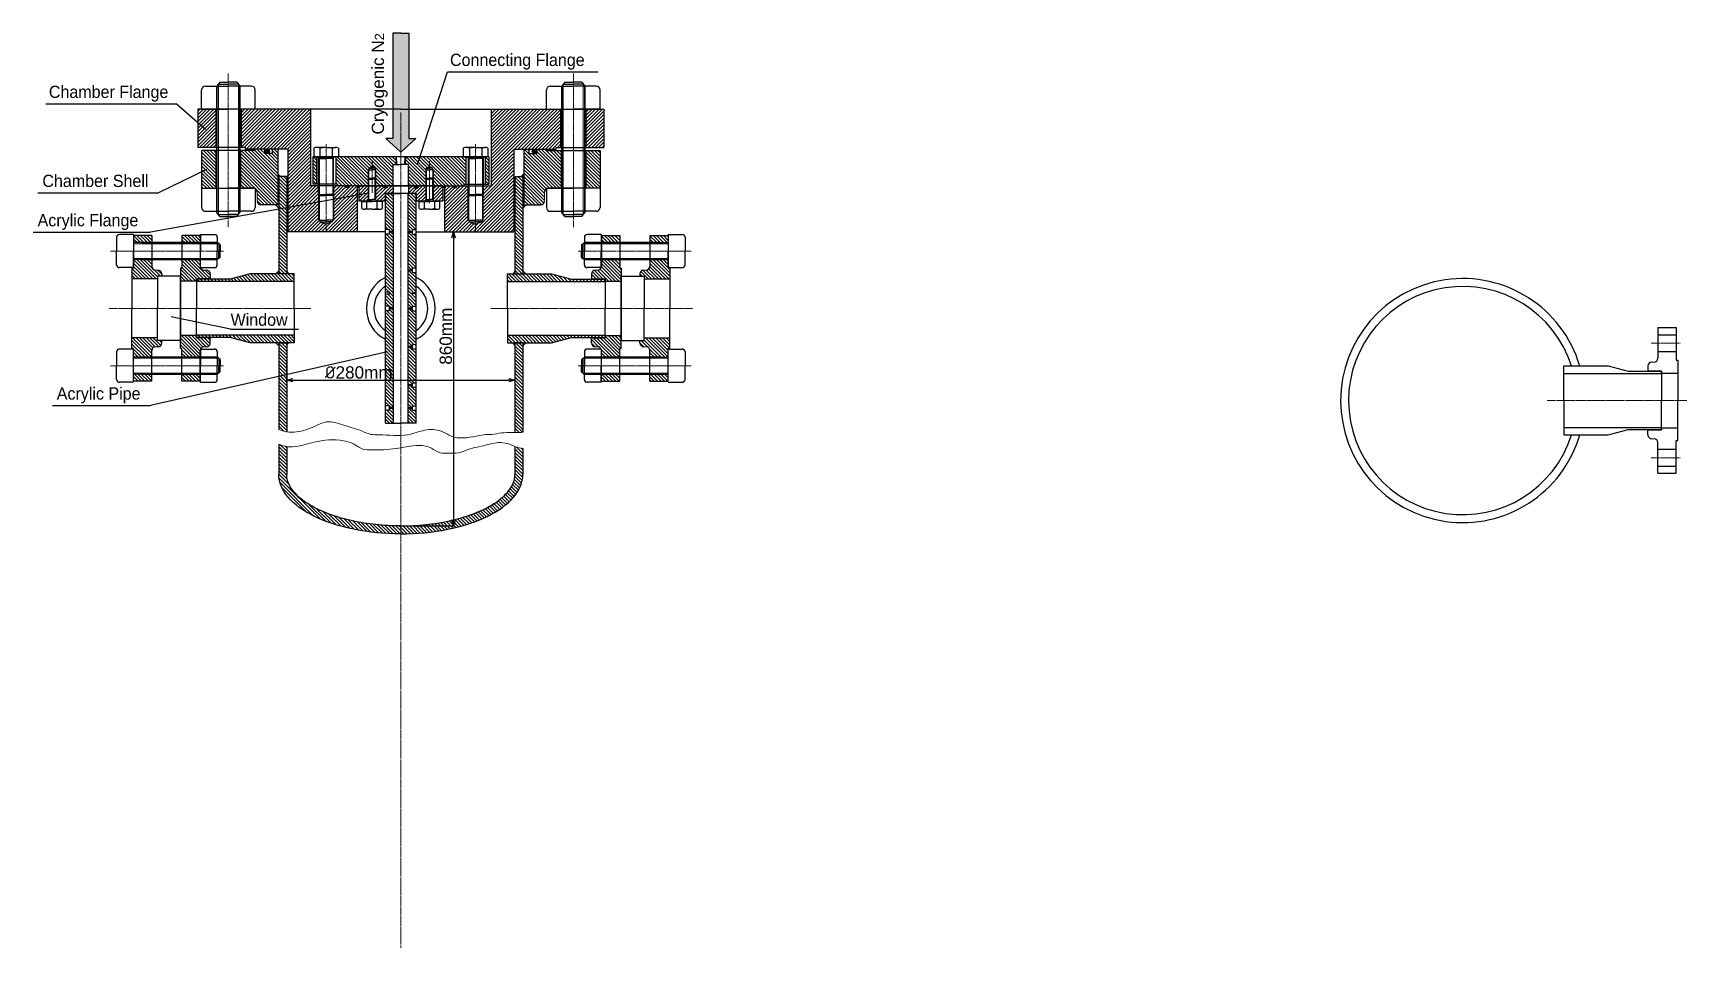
# Model space of a CAD drawing. Header units: millimetres. Extents: x -112 to 2046, y -145 to 1049.
import ezdxf

# ---------------------------------------------------------------- set-up
doc = ezdxf.new("R2010")
doc.units = ezdxf.units.MM
doc.linetypes.add('JIS_08_11', pattern=[12.8, 11, -0.6, 0.6, -0.6])
for name, color, linetype, lineweight in [('ACR Hatch', 7, 'Continuous', 13), ('ACR_BODY OUTER', 7, 'Continuous', 30), ('ACR_CENTER', 7, 'JIS_08_11', 13), ('CHAN BODY inner', 7, 'Continuous', 13), ('CHAN BODY OUTER', 7, 'Continuous', 30), ('CHAN Center', 7, 'JIS_08_11', 13), ('JPI300-300 BODY OUTER', 7, 'Continuous', 30), ('JPI300-300 Center', 7, 'JIS_08_11', 13), ('JPI300-65 BODY OUTER', 7, 'Continuous', 30), ('JPI300-65 Center', 7, 'JIS_08_11', 13), ('M30 Body_Inner', 7, 'Continuous', 13), ('M30 Body_Outer', 7, 'Continuous', 30), ('M30_Body_Inner', 7, 'Continuous', 13), ('M30_Body_Outer', 7, 'Continuous', 30), ('MainC BODY inner', 7, 'Continuous', 13), ('MainC BODY OUTER', 7, 'Continuous', 30), ('MainC Center', 7, 'JIS_08_11', 13), ('MainC Dim', 7, 'Continuous', 30), ('MainC Hatch', 7, 'Continuous', 13), ('micel', 7, 'Continuous', 30), ('SUS_BODY inner', 7, 'Continuous', 13), ('SUS_BODY OUTER', 7, 'Continuous', 30), ('SUS_CENTER', 7, 'JIS_08_11', 13), ('UPFlange BODY inner', 7, 'Continuous', 13), ('UPFlange BODY OUTER', 7, 'Continuous', 30), ('UPFlange Center', 7, 'JIS_08_11', 13)]:
    doc.layers.add(name, color=color, linetype=linetype, lineweight=lineweight)
doc.styles.add('JIS Mechanical', font='arial.ttf', dxfattribs={"height": 8})
doc.styles.get("Standard").update_dxf_attribs({"font": 'arial.ttf'})
doc.dimstyles.new('JIS Mechanical', dxfattribs={"dimscale": 2, "dimtxt": 8, "dimasz": 4, "dimexe": 0.18, "dimexo": 0, "dimgap": 1, "dimtad": 1, "dimdec": 4, "dimdsep": 46, "dimtxsty": 'Standard', "dimblk": 'OPEN30', "dimcen": 0.09, "dimadec": 0, "dimazin": 2, "dimtfac": 1, "dimtdec": 4, "dimtmove": 0, "dimatfit": 3, "dimfxl": 1, "dimtolj": 1, "dimtzin": 0, "dimarcsym": 0})

msp = doc.modelspace()

# ---------------------------------------------------------------- texts
at = {"layer": 'MainC Dim', "insert": (329.83011, 916.67062), "char_height": 16, "attachment_point": 1, "rotation": 90, "style": 'JIS Mechanical'}
msp.add_mtext_dynamic_manual_height_columns('Cryogenic N{\\H0.75x;2}', width=135.3786498, gutter_width=40, heights=[0], dxfattribs=at)
at = {"layer": 'micel', "char_height": 16, "attachment_point": 1, "style": 'JIS Mechanical'}
for s, insert in [('{\\fGulim|b0|i0|c129|p50;Connecting Flange}', (431.93267, 1022.14684)), ('{\\fGulim|b0|i0|c129|p50;Chamber Flange}', (-91.44646, 980.40101)), ('{\\fGulim|b0|i0|c129|p50;Chamber Shell}', (-99.93227, 864.18865)), ('{\\fGulim|b0|i0|c129|p50;Acrylic Flange}', (-106.16551, 812.84136)), ('{\\fGulim|b0|i0|c129|p50;Window}', (145.66333, 682.98643)), ('{\\fGulim|b0|i0|c129|p50;Acrylic Pipe}', (-81.17765, 586.66353))]:
    msp.add_mtext_dynamic_manual_height_columns(s, width=225.390857, gutter_width=40, heights=[29.18369], dxfattribs=dict(at, insert=insert))

# ---------------------------------------------------------------- blocks, each defined once
blk = doc.blocks.new('_Open30')
at = {"color": 0, "linetype": 'ByBlock', "lineweight": -2}
for p, q in [((-1, 0.27), (0, 0)), ((0, 0), (-1, -0.27)), ((0, 0), (-1, 0))]:
    blk.add_line(p, q, dxfattribs=at)
blk = doc.blocks.new('*D132')
at = {"layer": 'Defpoints', "color": 0, "transparency": 16777216}
for p in [(424.8, 789.8), (367.8, 405.8), (436.7, 405.8)]:
    blk.add_point(p, dxfattribs=at)
at = {"layer": 'MainC Dim', "color": 0, "lineweight": -2, "transparency": 16777216}
for p, q in [((424.8, 789.8), (437.1, 789.8)), ((436.7, 781.8), (436.7, 413.8)), ((367.8, 405.8), (437.1, 405.8))]:
    blk.add_line(p, q, dxfattribs=at)
at = {"layer": 'MainC Dim', "color": 0, "lineweight": -2, "transparency": 16777216, "xscale": 8, "yscale": 8, "zscale": 8}
for p, rotation in [((436.7, 789.8), 90), ((436.7, 405.8), 270)]:
    blk.add_blockref('_Open30', p, dxfattribs=dict(at, rotation=rotation))
at = {"layer": 'MainC Dim', "color": 0, "transparency": 16777216, "insert": (426.5, 653.4), "char_height": 16, "attachment_point": 5, "rotation": 90}
blk.add_mtext('\\A1;860mm', dxfattribs=at)
blk = doc.blocks.new('*D143')
at = {"layer": 'Defpoints', "color": 0, "transparency": 16777216}
for p in [(218.8, 622.3), (516.7, 622.3), (516.7, 595.9)]:
    blk.add_point(p, dxfattribs=at)
at = {"layer": 'MainC Dim', "color": 0, "lineweight": -2, "transparency": 16777216}
for p, q in [((218.8, 622.3), (218.8, 595.6)), ((516.7, 622.3), (516.7, 595.6)), ((226.8, 595.9), (508.7, 595.9))]:
    blk.add_line(p, q, dxfattribs=at)
at = {"layer": 'MainC Dim', "color": 0, "lineweight": -2, "transparency": 16777216, "xscale": 8, "yscale": 8, "zscale": 8, "rotation": 180}
blk.add_blockref('_Open30', (218.8, 595.9), dxfattribs=at)
at = {"layer": 'MainC Dim', "color": 0, "lineweight": -2, "transparency": 16777216, "xscale": 8, "yscale": 8, "zscale": 8}
blk.add_blockref('_Open30', (516.7, 595.9), dxfattribs=at)
at = {"layer": 'MainC Dim', "color": 0, "transparency": 16777216, "insert": (312.9, 606.1), "char_height": 16, "attachment_point": 5}
blk.add_mtext('\\A1;{\\fISOCPEUR|b0|i0|c0|p34;%%C}280mm', dxfattribs=at)

# ---------------------------------------------------------------- dimensions: what is measured, and where the dimension line sits
at = {"layer": 'MainC Dim'}
dim = msp.add_linear_dim(base=(436.69516, 405.80297), p1=(424.79242, 789.76842), p2=(367.79242, 405.80297), angle=90, text='860mm', dimstyle='JIS Mechanical', dxfattribs=at)
dim.commit()
dim.dimension.update_dxf_attribs({"geometry": '*D132', "text_midpoint": (436.69516, 653.41333), "dimtype": 160})
dim = msp.add_linear_dim(base=(516.74242, 595.9477), p1=(218.84242, 622.27037), p2=(516.74242, 622.27037), text='{\\fISOCPEUR|b0|i0|c0|p34;%%C}280mm', dimstyle='JIS Mechanical', dxfattribs=at)
dim.commit()
dim.dimension.update_dxf_attribs({"geometry": '*D143', "text_midpoint": (312.9139, 595.9477), "dimtype": 160})

# ---------------------------------------------------------------- hatches: boundary and pattern name
at = {"layer": 'ACR Hatch'}
h = msp.add_hatch(dxfattribs=at)
h.set_pattern_fill('ANSI31', color=256, angle=90)
h.set_pattern_definition([(135, (117.9627, 482.9394), (-2.245064, -2.245064), [])])
h.paths.add_polyline_path([(377.29242, 539.76842), (387.79242, 539.76842), (387.79242, 556.76842), (382.79242, 556.76842), (382.79242, 559.26842), (377.29242, 559.26842)])
h.paths.add_polyline_path([(377.29242, 560.26842), (382.79242, 560.26842), (382.79242, 562.76842), (387.79242, 562.76842), (387.79242, 586.76842), (382.79242, 586.76842), (382.79242, 589.26842), (377.29242, 589.26842)])
h.paths.add_polyline_path([(387.79242, 636.76842), (382.79242, 636.76842), (382.79242, 639.26842), (377.29242, 639.26842), (377.29242, 590.26842), (382.79242, 590.26842), (382.79242, 592.76842), (387.79242, 592.76842)])
h.paths.add_polyline_path([(377.29242, 640.26842), (382.79242, 640.26842), (382.79242, 642.76842), (387.79242, 642.76842), (387.79242, 686.76842), (382.79242, 686.76842), (382.79242, 689.26842), (377.29242, 689.26842)])
h.paths.add_polyline_path([(377.29242, 690.26842), (382.79242, 690.26842), (382.79242, 692.76842), (387.79242, 692.76842), (387.79242, 709.26842), (382.79242, 709.26842), (382.79242, 710.26842), (387.79242, 710.26842), (387.79242, 736.76842), (382.79242, 736.76842), (382.79242, 739.26842), (377.29242, 739.26842)])
h.paths.add_polyline_path([(377.29242, 740.26842), (382.79242, 740.26842), (382.79242, 742.76842), (387.79242, 742.76842), (387.79242, 786.76842), (382.79242, 786.76842), (382.79242, 789.26842), (377.29242, 789.26842)])
h.paths.add_polyline_path([(387.79242, 839.76842), (377.29242, 839.76842), (377.29242, 790.26842), (382.79242, 790.26842), (382.79242, 792.76842), (387.79242, 792.76842)])
h.paths.add_polyline_path([(347.79242, 792.76842), (352.79242, 792.76842), (352.79242, 790.26842), (358.29242, 790.26842), (358.29242, 839.76842), (347.79242, 839.76842)])
h.paths.add_polyline_path([(347.79242, 711.26842), (352.79242, 711.26842), (352.79242, 710.96842), (353.48524, 709.76842), (352.79242, 708.56842), (352.79242, 708.26842), (347.79242, 708.26842), (347.79242, 692.76842), (352.79242, 692.76842), (352.79242, 690.26842), (358.29242, 690.26842), (358.29242, 789.26842), (352.79242, 789.26842), (352.79242, 786.76842), (347.79242, 786.76842)])
h.paths.add_polyline_path([(347.79242, 562.76842), (352.79242, 562.76842), (352.79242, 560.26842), (358.29242, 560.26842), (358.29242, 689.26842), (352.79242, 689.26842), (352.79242, 686.76842), (347.79242, 686.76842)])
h.paths.add_polyline_path([(347.79242, 539.76842), (358.29242, 539.76842), (358.29242, 559.26842), (352.79242, 559.26842), (352.79242, 556.76842), (347.79242, 556.76842)])
at = {"layer": 'MainC BODY OUTER'}
h = msp.add_hatch(dxfattribs=at)
h.set_pattern_fill('ANSI31', color=256, angle=90)
h.paths.add_polyline_path([(516.74242, 737.97498), (514.33644, 734.76842), (516.74242, 734.76842)])
h.paths.add_polyline_path([(527.04242, 738.63527), (527.04242, 734.76842), (530.80829, 734.76842)])
h.paths.add_polyline_path([(531.20564, 824.76842), (527.04242, 824.76842), (527.04242, 820.54555)])
at = {"layer": 'MainC Hatch'}
h = msp.add_hatch(color=256, dxfattribs=at)
h.dxf.hatch_style = 1
h.set_gradient(color1=(0, 0, 255), one_color=1, tint=1, name='INVCURVED')
h.paths.add_polyline_path([(378.27001, 1006.34907), (367.79242, 1006.34907), (357.31484, 1006.34907), (357.31484, 911.58863), (348.30034, 911.58863), (367.79242, 893.56851), (387.28451, 911.58863), (378.27001, 911.58863)])
h.paths.add_polyline_path([(378.27001, 1049.11053), (367.79242, 1049.11053), (357.31484, 1049.11053), (357.31484, 1006.34907), (367.79242, 1006.34907), (378.27001, 1006.34907)])
h = msp.add_hatch(dxfattribs=at)
h.set_pattern_fill('ANSI31', color=256)
h.paths.add_polyline_path([(249.79242, 949.76842), (159.29242, 949.76842), (159.29242, 899.76842), (165.29242, 899.76842), (165.29242, 897.76842), (220.29242, 897.76842), (220.29242, 821.27916), (260.29242, 828.44995), (260.29242, 838.25975), (260.12772, 838.46842), (260.12772, 849.76842), (249.79242, 849.76842)])
h.paths.add_polyline_path([(126.29242, 949.76842), (107.79242, 949.76842), (102.79242, 949.76842), (102.79242, 899.76842), (126.29242, 899.76842)])
h.paths.add_polyline_path([(262.29242, 802.76842), (262.29242, 804.76842), (260.29242, 804.76842), (260.29242, 828.44995), (220.29242, 821.27916), (220.29242, 789.76842), (270.29242, 789.76842), (270.29242, 799.68921)])
h.paths.add_polyline_path([(310.79242, 837.50309), (280.29242, 832.03535), (280.29242, 804.76842), (278.29242, 804.76842), (278.29242, 802.76842), (270.29242, 799.68921), (270.29242, 789.76842), (310.79242, 789.76842)])
h.paths.add_polyline_path([(310.79242, 849.76842), (299.29242, 849.76842), (299.29242, 847.36842), (295.29242, 847.36842), (295.29242, 849.76842), (285.29242, 849.76842), (280.29242, 849.76842), (280.29242, 832.03535), (310.79242, 837.50309)])
h.paths.add_polyline_path([(455.29242, 849.76842), (440.29242, 849.76842), (440.29242, 847.36842), (436.29242, 847.36842), (436.29242, 849.76842), (424.79242, 849.76842), (424.79242, 789.76842), (465.29242, 789.76842), (465.29242, 799.68921), (457.29242, 802.76842), (457.29242, 804.76842), (455.29242, 804.76842)])
h.paths.add_polyline_path([(515.29242, 897.76842), (570.29242, 897.76842), (570.29242, 899.76842), (576.29242, 899.76842), (576.29242, 949.76842), (557.79242, 949.76842), (485.79242, 949.76842), (485.79242, 849.76842), (475.45713, 849.76842), (475.45713, 838.46842), (475.29242, 804.76842), (473.29242, 804.76842), (473.29242, 802.76842), (465.29242, 799.68921), (465.29242, 789.76842), (515.29242, 789.76842)])
h.paths.add_polyline_path([(632.79242, 949.76842), (609.29242, 949.76842), (609.29242, 899.76842), (632.79242, 899.76842)])
h = msp.add_hatch(dxfattribs=at)
h.set_pattern_fill('ANSI31', color=256, angle=90)
h.set_pattern_definition([(135, (207.0843, 735.9418), (-2.245064, -2.245064), [])])
h.paths.add_polyline_path([(208.54242, 738.63527), (204.77656, 734.76842), (208.54242, 734.76842)])
h.paths.add_polyline_path([(218.84242, 737.97498), (218.84242, 734.76842), (221.24841, 734.76842)])
h.paths.add_polyline_path([(208.54242, 824.76842), (204.37921, 824.76842), (208.54242, 820.54555)])
h.paths.add_polyline_path([(207.29242, 865.30989), (207.29242, 861.76842), (210.64355, 861.76842)])
h.paths.add_polyline_path([(208.54242, 644.76842), (204.77656, 644.76842), (208.54242, 640.90156)])
h.paths.add_polyline_path([(221.24841, 644.76842), (218.84242, 644.76842), (218.84242, 641.56185)])
h.paths.add_polyline_path([(516.74242, 644.76842), (514.33644, 644.76842), (516.74242, 641.56185)])
h.paths.add_polyline_path([(530.80829, 644.76842), (527.04242, 644.76842), (527.04242, 640.90156)])
h.paths.add_polyline_path([(158.39242, 846.46842), (175.29242, 846.46842, -0.4142135624), (180.29242, 841.46842), (180.29242, 829.76842, 0.4142135624), (185.29242, 824.76842), (207.29242, 824.76842), (207.29242, 897.76842), (200.29242, 897.76842), (200.29242, 891.76842), (190.29242, 891.76842), (190.29242, 897.76842), (177.29242, 897.76842), (177.29242, 895.76842), (158.39242, 895.76842)])
h.paths.add_polyline_path([(107.79242, 846.46842), (126.39242, 846.46842), (126.39242, 895.76842), (107.79242, 895.76842)])
h = msp.add_hatch(dxfattribs=at)
h.set_pattern_fill('ANSI31', color=256, scale=0.25, angle=90)
h.paths.add_polyline_path([(347.99242, 848.41842, 0.2847625752), (347.24311, 849.62742), (346.04174, 849.62742, 0.2847625752), (345.29242, 848.41842, 1)])
h.paths.add_polyline_path([(295.29242, 848.56842, 1), (297.69242, 848.56842, 1)])
h.paths.add_polyline_path([(190.29242, 894.76842, 1), (196.29242, 894.76842, 1)])
h = msp.add_hatch(dxfattribs=at)
h.set_pattern_fill('ANSI31', color=256, angle=90)
h.set_pattern_definition([(135, (481.2176, 879.8874), (-2.245064, -2.245064), [])])
h.paths.add_polyline_path([(482.79242, 887.76842), (477.79242, 887.76842), (477.79242, 851.76842), (482.79242, 851.76842)])
h.paths.add_polyline_path([(257.79242, 887.76842), (254.24242, 887.76842), (252.79242, 887.76842), (252.79242, 851.76842), (257.79242, 851.76842)])
h.paths.add_polyline_path([(325.29242, 870.76842), (326.29242, 870.76842), (326.29242, 872.76842), (330.29242, 875.07782), (334.29242, 872.76842), (334.29242, 870.76842), (335.29242, 870.76842), (335.29242, 849.76842), (357.79242, 849.76842), (357.79242, 877.76842), (361.52642, 877.76842), (361.21392, 887.76842), (282.79242, 887.76842), (282.79242, 851.76842), (285.29242, 851.76842), (285.29242, 849.76842), (310.79242, 849.76842), (325.29242, 849.76842), (325.29242, 858.56842)])
h.paths.add_polyline_path([(452.79242, 887.76842), (449.24242, 887.76842), (374.37092, 887.76842), (374.05842, 877.76842), (377.79242, 877.76842), (377.79242, 849.76842), (400.29242, 849.76842), (400.29242, 858.56842), (400.29242, 870.76842), (401.29242, 870.76842), (401.29242, 872.76842), (405.29242, 875.07782), (409.29242, 872.76842), (409.29242, 870.76842), (410.29242, 870.76842), (410.29242, 849.76842), (422.79242, 849.76842), (450.29242, 849.76842), (450.29242, 851.76842), (452.79242, 851.76842)])
h = msp.add_hatch(dxfattribs=at)
h.set_pattern_fill('ANSI31', color=256, scale=0.25, angle=90)
h.paths.add_polyline_path([(387.59242, 848.41842, -0.2847625752), (388.34174, 849.62742), (389.54311, 849.62742, -0.2847625752), (390.29242, 848.41842, -1)])
h.paths.add_polyline_path([(440.29242, 848.56842, -1), (437.89242, 848.56842, -1)])
h.paths.add_polyline_path([(545.29242, 894.76842, -1), (539.29242, 894.76842, -1)])
h = msp.add_hatch(dxfattribs=at)
h.set_pattern_fill('ANSI31', color=256, angle=90)
h.set_pattern_definition([(135, (527.3455, 863.0484), (-2.24506, -2.24506), [])])
h.paths.add_polyline_path([(528.29242, 865.30989), (524.9413, 861.76842), (528.29242, 861.76842)])
h.paths.add_polyline_path([(577.19242, 895.76842), (558.29242, 895.76842), (558.29242, 897.76842), (545.29242, 897.76842), (545.29242, 891.76842), (535.29242, 891.76842), (535.29242, 897.76842), (528.29242, 897.76842), (528.29242, 824.76842), (550.29242, 824.76842, 0.4142135624), (555.29242, 829.76842), (555.29242, 841.46842, -0.4142135624), (560.29242, 846.46842), (577.19242, 846.46842)])
h.paths.add_polyline_path([(627.79242, 895.76842), (609.19242, 895.76842), (609.19242, 846.46842), (627.79242, 846.46842)])
h = msp.add_hatch(dxfattribs=at)
h.set_pattern_fill('ANSI31', color=256, angle=90)
h.set_pattern_definition([(135, (548.4816, 730.4485), (-2.245064, -2.245064), [])])
h.paths.add_polyline_path([(564.56897, 734.76842), (506.80322, 734.76842), (506.80322, 724.91842), (634.30322, 724.91842), (634.30322, 727.91842), (590.56897, 727.91842)])
h.paths.add_polyline_path([(590.56897, 651.61842), (634.30322, 651.61842), (634.30322, 654.21842), (634.30322, 654.61842), (506.80322, 654.61842), (506.80322, 644.76842), (564.56897, 644.76842)])
h.paths.add_polyline_path([(527.04242, 861.76842), (516.74242, 861.76842), (516.74242, 734.76842), (527.04242, 734.76842)])
h.paths.add_polyline_path([(655.40322, 742.16842), (653.40322, 742.16842), (653.40322, 753.56842), (629.50322, 753.56842), (629.50322, 744.76842, -0.0724885354), (629.29523, 743.3413), (629.29523, 742.90175), (629.14171, 742.90175, -0.3061060207), (624.50322, 739.76842), (621.40322, 739.76842, 0.4142135624), (616.40322, 734.76842), (616.40322, 728.31842), (634.30322, 728.31842), (634.30322, 725.31842), (655.40322, 725.31842), (655.40322, 731.76842)])
h.paths.add_polyline_path([(653.40322, 784.76842), (629.50322, 784.76842), (629.50322, 775.56842), (653.40322, 775.56842)])
h.paths.add_polyline_path([(655.40322, 654.21842), (634.30322, 654.21842), (634.30322, 651.21842), (616.40322, 651.21842), (616.40322, 644.76842, 0.4142135624), (621.40322, 639.76842), (624.50322, 639.76842, -0.3061060207), (629.14171, 636.63508), (629.29523, 636.63508), (629.29523, 636.19553, -0.0724885354), (629.50322, 634.76842), (629.50322, 625.96842), (653.40322, 625.96842), (653.40322, 637.36842), (655.40322, 637.36842)])
h.paths.add_polyline_path([(653.40322, 603.96842), (629.50322, 603.96842), (629.50322, 594.76842), (653.40322, 594.76842)])
h.paths.add_polyline_path([(218.84242, 644.76842), (208.54242, 644.76842), (208.54242, 600.94573), (218.84242, 603.28216)])
edge = h.paths.add_edge_path()
edge.add_line((218.84242, 603.28216), (208.54242, 600.94573))
edge.add_line((208.54242, 600.94573), (208.54242, 531.50107))
edge.add_spline(control_points=[(208.54242, 531.50107), (211.93244, 530.34501), (215.35415, 529.37325), (218.84242, 528.78856)], knot_values=[9.7039566756, 9.7039566756, 9.7039566756, 9.7039566756, 20.3807802701, 20.3807802701, 20.3807802701, 20.3807802701], degree=3, periodic=0)
edge.add_line((218.84242, 528.78856), (218.84242, 603.28216))
edge = h.paths.add_edge_path()
edge.add_spline(control_points=[(218.84242, 509.38957), (218.1448, 509.48855), (214.62953, 510.10392), (211.2224, 511.34232), (208.54242, 512.50816)], knot_values=[20.3684720536, 20.3684720536, 20.3684720536, 20.3684720536, 22.5071682529, 31.2008426232, 31.2008426232, 31.2008426232, 31.2008426232], degree=3, periodic=0)
edge.add_line((208.54242, 512.50816), (208.54242, 488.78403))
edge.add_line((208.54242, 488.78403), (208.54242, 472.90297))
edge.add_ellipse((367.79242, 472.90297), major_axis=(-159.25, 0), ratio=0.4860282575, start_angle=0, end_angle=90)
edge.add_line((367.79242, 395.50297), (367.79242, 405.80297))
edge.add_spline(control_points=[(367.79242, 405.80297), (362.15204, 405.80297), (356.51168, 405.95353), (340.25446, 406.82384), (329.73344, 407.93603), (309.44702, 411.18436), (299.68221, 413.32068), (281.37307, 418.49648), (272.8295, 421.53644), (258.88293, 427.66826), (253.19231, 430.63459), (243.05497, 436.88628), (238.60962, 440.17165), (231.83937, 446.20268), (229.26804, 448.92339), (225.00692, 454.34074), (223.31735, 457.03539), (220.76142, 462.32088), (219.89251, 464.90977), (219.02077, 469.28515), (218.84242, 471.09433), (218.84242, 472.90297)], knot_values=[4.7123889804, 4.7123889804, 4.7123889804, 4.7123889804, 4.8220927477, 4.8220927477, 5.0306430226, 5.0306430226, 5.2391932975, 5.2391932975, 5.4477435725, 5.4477435725, 5.615735074, 5.615735074, 5.7837265756, 5.7837265756, 5.9180349863, 5.9180349863, 6.052343397, 6.052343397, 6.1866518077, 6.1866518077, 6.2831853072, 6.2831853072, 6.2831853072, 6.2831853072], degree=3, periodic=0)
edge.add_line((218.84242, 472.90297), (218.84242, 488.78403))
edge.add_line((218.84242, 488.78403), (218.84242, 509.38957))
edge = h.paths.add_edge_path()
edge.add_line((527.04242, 644.76842), (516.74242, 644.76842))
edge.add_line((516.74242, 644.76842), (516.74242, 527.6584))
edge.add_spline(control_points=[(516.74242, 527.6584), (519.0089, 527.60423), (522.44917, 527.57356), (525.87222, 527.98945), (527.04242, 528.14514)], knot_values=[325.5753948559, 325.5753948559, 325.5753948559, 325.5753948559, 332.3677204688, 335.899447387, 335.899447387, 335.899447387, 335.899447387], degree=3, periodic=0)
edge.add_line((527.04242, 528.14514), (527.04242, 644.76842))
edge = h.paths.add_edge_path()
edge.add_line((527.04242, 488.78403), (527.04242, 506.87746))
edge.add_spline(control_points=[(527.04242, 506.87746), (523.79062, 507.3376), (520.32701, 508.11942), (517.00252, 509.3454), (516.74242, 509.44383)], knot_values=[336.3748781917, 336.3748781917, 336.3748781917, 336.3748781917, 346.1912607813, 347.0268773515, 347.0268773515, 347.0268773515, 347.0268773515], degree=3, periodic=0)
edge.add_line((516.74242, 509.44383), (516.74242, 488.78403))
edge.add_line((516.74242, 488.78403), (516.74242, 472.90297))
edge.add_spline(control_points=[(516.74242, 472.90297), (516.74242, 471.09433), (516.56408, 469.28515), (515.69234, 464.90977), (514.82343, 462.32088), (512.2675, 457.03539), (510.57793, 454.34074), (506.31681, 448.92339), (503.74548, 446.20268), (496.97523, 440.17165), (492.52988, 436.88628), (482.39254, 430.63459), (476.70192, 427.66826), (462.75535, 421.53644), (454.21178, 418.49648), (435.90263, 413.32068), (426.13783, 411.18436), (405.85141, 407.93603), (395.33039, 406.82384), (379.07317, 405.95353), (373.4328, 405.80297), (367.79242, 405.80297)], knot_values=[4.7123889804, 4.7123889804, 4.7123889804, 4.7123889804, 4.8089224799, 4.8089224799, 4.9432308906, 4.9432308906, 5.0775393013, 5.0775393013, 5.211847712, 5.211847712, 5.3798392135, 5.3798392135, 5.5478307151, 5.5478307151, 5.75638099, 5.75638099, 5.9649312649, 5.9649312649, 6.1734815398, 6.1734815398, 6.2831853072, 6.2831853072, 6.2831853072, 6.2831853072], degree=3, periodic=0)
edge.add_line((367.79242, 405.80297), (367.79242, 395.50297))
edge.add_ellipse((367.79242, 472.90297), major_axis=(159.25, 0), ratio=0.4860282575, start_angle=270, end_angle=360)
edge.add_line((527.04242, 472.90297), (527.04242, 488.78403))
h.paths.add_polyline_path([(208.54242, 861.76842), (218.84242, 861.76842), (218.84242, 734.76842), (208.54242, 734.76842)])
h.paths.add_polyline_path([(171.01588, 734.76842), (228.78163, 734.76842), (228.78163, 724.91842), (101.28163, 724.91842), (101.28163, 727.91842), (145.01588, 727.91842)])
h.paths.add_polyline_path([(145.01588, 651.61842), (101.28163, 651.61842), (101.28163, 654.21842), (101.28163, 654.61842), (228.78163, 654.61842), (228.78163, 644.76842), (171.01588, 644.76842)])
h.paths.add_polyline_path([(80.18163, 742.16842), (82.18163, 742.16842), (82.18163, 753.56842), (106.08163, 753.56842), (106.08163, 744.76842, 0.4142135624), (111.08163, 739.76842), (114.18163, 739.76842, -0.4142135624), (119.18163, 734.76842), (119.18163, 728.31842), (101.28163, 728.31842), (101.28163, 725.31842), (80.18163, 725.31842)])
h.paths.add_polyline_path([(82.18163, 784.76842), (106.08163, 784.76842), (106.08163, 775.56842), (82.18163, 775.56842)])
h.paths.add_polyline_path([(80.18163, 654.21842), (101.28163, 654.21842), (101.28163, 651.61842), (101.28163, 651.21842), (119.18163, 651.21842), (119.18163, 644.76842, -0.4142135624), (114.18163, 639.76842), (111.08163, 639.76842, 0.4142135624), (106.08163, 634.76842), (106.08163, 625.96842), (82.18163, 625.96842), (82.18163, 637.36842), (80.18163, 637.36842)])
h.paths.add_polyline_path([(82.18163, 603.96842), (106.08163, 603.96842), (106.08163, 594.76842), (82.18163, 594.76842)])
h = msp.add_hatch(dxfattribs=at)
h.set_pattern_fill('ANSI31', color=256)
h.paths.add_polyline_path([(325.29242, 840.1025), (312.79242, 837.86163), (312.79242, 829.76842), (325.29242, 829.76842)])
h.paths.add_polyline_path([(325.29242, 849.76842), (312.79242, 849.76842), (312.79242, 837.86163), (325.29242, 840.1025)])
h.paths.add_polyline_path([(357.79242, 849.76842), (350.13342, 849.76842), (349.99242, 849.62742), (349.99242, 847.56842, -0.4142135624), (349.49242, 847.06842), (345.79242, 847.06842, -0.4142135624), (345.29242, 847.56842), (345.29242, 849.62742), (345.15142, 849.76842), (335.29242, 849.76842), (335.29242, 829.76842), (341.54242, 829.76842), (347.79242, 829.76842), (347.79242, 839.76842), (357.79242, 839.76842)])
h.paths.add_polyline_path([(400.29242, 849.76842), (390.43342, 849.76842), (390.29242, 849.62742), (390.29242, 847.56842, -0.4142135624), (389.79242, 847.06842), (386.09242, 847.06842, -0.4142135624), (385.59242, 847.56842), (385.59242, 849.62742), (385.45142, 849.76842), (377.79242, 849.76842), (377.79242, 839.76842), (387.79242, 839.76842), (387.79242, 829.76842), (400.29242, 829.76842)])
h.paths.add_polyline_path([(422.79242, 849.76842), (410.29242, 849.76842), (410.29242, 829.76842), (416.54242, 829.76842), (422.79242, 829.76842)])
h = msp.add_hatch(dxfattribs=at)
h.set_pattern_fill('ANSI31', color=256, angle=90)
h.paths.add_polyline_path([(42.78993, 784.76842), (18.88993, 784.76842), (18.88993, 775.56842), (42.78993, 775.56842)])
h.paths.add_polyline_path([(50.88993, 739.76842), (47.78993, 739.76842, -0.4142135624), (42.78993, 744.76842), (42.78993, 753.56842), (18.88993, 753.56842), (18.88993, 742.16842), (16.88993, 742.16842), (16.88993, 728.31842), (50.18163, 728.31842), (50.18163, 731.76842), (55.88993, 731.76842), (55.88993, 734.76842, 0.4142135624)])
h.paths.add_polyline_path([(42.78993, 634.76842, -0.4142135624), (47.78993, 639.76842), (50.88993, 639.76842, 0.4142135624), (55.88993, 644.76842), (55.88993, 647.76842), (50.18163, 647.76842), (50.18163, 651.21842), (16.88993, 651.21842), (16.88993, 637.36842), (18.88993, 637.36842), (18.88993, 625.96842), (42.78993, 625.96842)])
h.paths.add_polyline_path([(42.78993, 603.96842), (18.88993, 603.96842), (18.88993, 594.76842), (42.78993, 594.76842)])
h = msp.add_hatch(dxfattribs=at)
h.set_pattern_fill('ANSI31', color=256, angle=90)
h.paths.add_polyline_path([(692.79492, 784.76842), (716.69492, 784.76842), (716.69492, 775.56842), (692.79492, 775.56842)])
h.paths.add_polyline_path([(684.69492, 739.76842), (687.79492, 739.76842, 0.4142135624), (692.79492, 744.76842), (692.79492, 753.56842), (716.69492, 753.56842), (716.69492, 742.16842), (718.69492, 742.16842), (718.69492, 728.31842), (685.40322, 728.31842), (685.40322, 731.76842), (679.69492, 731.76842), (679.69492, 734.76842, -0.4142135624)])
h.paths.add_polyline_path([(692.79492, 634.76842, 0.4142135624), (687.79492, 639.76842), (684.69492, 639.76842, -0.4142135624), (679.69492, 644.76842), (679.69492, 647.76842), (685.40322, 647.76842), (685.40322, 651.21842), (718.69492, 651.21842), (718.69492, 637.36842), (716.69492, 637.36842), (716.69492, 625.96842), (692.79492, 625.96842)])
h.paths.add_polyline_path([(692.79492, 603.96842), (716.69492, 603.96842), (716.69492, 594.76842), (692.79492, 594.76842)])

# ---------------------------------------------------------------- linework, layer by layer
at = {"layer": 'ACR_BODY OUTER'}
for p, q in [((312.79242, 849.76842), (312.79242, 829.76842)), ((312.79242, 849.76842), (422.79242, 849.76842)), ((345.15142, 849.76842), (345.29242, 849.62742)), ((345.29242, 849.62742), (345.29242, 847.56842)), ((345.29242, 849.62742), (349.99242, 849.62742)), ((349.49242, 847.06842), (345.79242, 847.06842)), ((350.13342, 849.76842), (349.99242, 849.62742)), ((349.99242, 849.62742), (349.99242, 847.56842)), ((357.79242, 849.76842), (357.79242, 839.76842)), ((377.79242, 849.76842), (377.79242, 839.76842)), ((385.45142, 849.76842), (385.59242, 849.62742)), ((385.59242, 849.62742), (385.59242, 847.56842)), ((390.29242, 849.62742), (385.59242, 849.62742)), ((386.09242, 847.06842), (389.79242, 847.06842)), ((390.43342, 849.76842), (390.29242, 849.62742)), ((390.29242, 849.62742), (390.29242, 847.56842)), ((422.79242, 849.76842), (422.79242, 829.76842)), ((347.79242, 829.76842), (312.79242, 829.76842)), ((347.79242, 839.76842), (347.79242, 829.76842)), ((387.79242, 839.76842), (347.79242, 839.76842)), ((387.79242, 839.76842), (387.79242, 829.76842)), ((422.79242, 829.76842), (387.79242, 829.76842))]:
    msp.add_line(p, q, dxfattribs=at)
for centre, start, end in [((345.79242, 847.56842), 180, 270), ((349.49242, 847.56842), 270, 0), ((386.09242, 847.56842), 180, 270), ((389.79242, 847.56842), 270, 0)]:
    msp.add_arc(centre, 0.5, start, end, dxfattribs=at)
at = {"layer": 'ACR_CENTER'}
msp.add_line((405.29242, 856.07409), (405.29242, 826.92554), dxfattribs=at)
at = {"layer": 'CHAN BODY inner'}
for p, q in [((347.79242, 711.26842), (352.79242, 711.26842)), ((347.79242, 708.26842), (352.79242, 708.26842))]:
    msp.add_line(p, q, dxfattribs=at)
at = {"layer": 'CHAN BODY OUTER'}
for p, q in [((347.79242, 839.76842), (367.79242, 839.76842)), ((347.79242, 539.76842), (347.79242, 839.76842)), ((347.79242, 839.76842), (367.79242, 839.76842)), ((358.29242, 539.76842), (358.29242, 839.76842)), ((387.79242, 839.76842), (367.79242, 839.76842)), ((387.79242, 839.76842), (367.79242, 839.76842)), ((377.29242, 539.76842), (377.29242, 839.76842)), ((387.79242, 539.76842), (387.79242, 839.76842)), ((352.79242, 792.76842), (347.79242, 792.76842)), ((352.79242, 786.76842), (347.79242, 786.76842)), ((352.79242, 786.76842), (352.79242, 792.76842)), ((358.29242, 790.26842), (352.79242, 790.26842)), ((358.29242, 789.26842), (352.79242, 789.26842)), ((377.29242, 790.26842), (382.79242, 790.26842)), ((377.29242, 789.26842), (382.79242, 789.26842)), ((382.79242, 792.76842), (387.79242, 792.76842)), ((382.79242, 786.76842), (382.79242, 792.76842)), ((382.79242, 786.76842), (387.79242, 786.76842)), ((377.29242, 740.26842), (382.79242, 740.26842)), ((377.29242, 739.26842), (382.79242, 739.26842)), ((382.79242, 742.76842), (387.79242, 742.76842)), ((382.79242, 736.76842), (382.79242, 742.76842)), ((382.79242, 736.76842), (387.79242, 736.76842)), ((352.79242, 692.76842), (347.79242, 692.76842)), ((352.79242, 708.26842), (352.79242, 711.26842)), ((352.79242, 710.96842), (353.48524, 709.76842)), ((352.79242, 708.56842), (353.48524, 709.76842)), ((352.79242, 686.76842), (352.79242, 692.76842)), ((382.79242, 709.26842), (382.79242, 710.26842)), ((387.79242, 710.26842), (382.79242, 710.26842)), ((387.79242, 709.26842), (382.79242, 709.26842)), ((382.79242, 692.76842), (387.79242, 692.76842)), ((382.79242, 686.76842), (382.79242, 692.76842)), ((352.79242, 686.76842), (347.79242, 686.76842)), ((358.29242, 690.26842), (352.79242, 690.26842)), ((358.29242, 689.26842), (352.79242, 689.26842)), ((377.29242, 690.26842), (382.79242, 690.26842)), ((377.29242, 689.26842), (382.79242, 689.26842)), ((382.79242, 686.76842), (387.79242, 686.76842)), ((377.29242, 640.26842), (382.79242, 640.26842)), ((377.29242, 639.26842), (382.79242, 639.26842)), ((382.79242, 642.76842), (387.79242, 642.76842)), ((382.79242, 636.76842), (382.79242, 642.76842)), ((382.79242, 636.76842), (387.79242, 636.76842)), ((377.29242, 590.26842), (382.79242, 590.26842)), ((377.29242, 589.26842), (382.79242, 589.26842)), ((382.79242, 592.76842), (387.79242, 592.76842)), ((382.79242, 586.76842), (382.79242, 592.76842)), ((382.79242, 586.76842), (387.79242, 586.76842)), ((352.79242, 562.76842), (347.79242, 562.76842)), ((352.79242, 556.76842), (352.79242, 562.76842)), ((382.79242, 562.76842), (387.79242, 562.76842)), ((382.79242, 556.76842), (382.79242, 562.76842)), ((352.79242, 556.76842), (347.79242, 556.76842)), ((347.79242, 539.76842), (367.79242, 539.76842)), ((358.29242, 560.26842), (352.79242, 560.26842)), ((358.29242, 559.26842), (352.79242, 559.26842)), ((387.79242, 539.76842), (367.79242, 539.76842)), ((377.29242, 560.26842), (382.79242, 560.26842)), ((377.29242, 559.26842), (382.79242, 559.26842)), ((382.79242, 556.76842), (387.79242, 556.76842))]:
    msp.add_line(p, q, dxfattribs=at)
at = {"layer": 'CHAN Center'}
for p, q in [((347.79242, 710.99778), (352.79242, 710.99778)), ((347.79242, 708.53905), (352.79242, 708.53905))]:
    msp.add_line(p, q, dxfattribs=at)
at = {"layer": 'JPI300-300 BODY OUTER'}
for p, q in [((177.29242, 895.76842), (107.79242, 895.76842)), ((107.79242, 895.76842), (107.79242, 846.46842)), ((126.39242, 895.76842), (126.39242, 846.46842)), ((158.39242, 895.76842), (158.39242, 846.46842)), ((220.29242, 897.76842), (177.29242, 897.76842)), ((177.29242, 897.76842), (177.29242, 895.76842)), ((190.29242, 891.76842), (190.29242, 897.76842)), ((200.29242, 891.76842), (190.29242, 891.76842)), ((200.29242, 891.76842), (200.29242, 897.76842)), ((207.29242, 897.76842), (207.29242, 824.76842)), ((515.29242, 897.76842), (558.29242, 897.76842)), ((528.29242, 897.76842), (528.29242, 824.76842)), ((535.29242, 891.76842), (535.29242, 897.76842)), ((535.29242, 891.76842), (545.29242, 891.76842)), ((545.29242, 891.76842), (545.29242, 897.76842)), ((558.29242, 897.76842), (558.29242, 895.76842)), ((558.29242, 895.76842), (627.79242, 895.76842)), ((577.19242, 895.76842), (577.19242, 846.46842)), ((609.19242, 895.76842), (609.19242, 846.46842)), ((627.79242, 895.76842), (627.79242, 846.46842)), ((107.79242, 846.46842), (175.29242, 846.46842)), ((627.79242, 846.46842), (560.29242, 846.46842)), ((208.54242, 824.76842), (185.29242, 824.76842)), ((527.04242, 824.76842), (550.29242, 824.76842))]:
    msp.add_line(p, q, dxfattribs=at)
for centre, start, end in [((175.29242, 841.46842), 0, 90), ((560.29242, 841.46842), 90, 180), ((185.29242, 829.76842), 180, 270), ((550.29242, 829.76842), 270, 0)]:
    msp.add_arc(centre, 5, start, end, dxfattribs=at)
at = {"layer": 'JPI300-300 Center'}
for p, q in [((142.39242, 996.23369), (142.39242, 795.68635)), ((593.19242, 996.23369), (593.19242, 795.68635)), ((180.29242, 841.46842), (180.29242, 829.76842)), ((555.29242, 841.46842), (555.29242, 829.76842))]:
    msp.add_line(p, q, dxfattribs=at)
at = {"layer": 'JPI300-65 BODY OUTER'}
for p, q in [((42.78993, 784.76842), (18.88993, 784.76842)), ((18.88993, 784.76842), (18.88993, 742.16842)), ((42.78993, 784.76842), (42.78993, 744.76842)), ((106.08163, 784.76842), (82.18163, 784.76842)), ((82.18163, 784.76842), (82.18163, 742.16842)), ((106.08163, 784.76842), (106.08163, 744.76842)), ((629.50322, 784.76842), (653.40322, 784.76842)), ((629.50322, 784.76842), (629.50322, 744.76842)), ((653.40322, 784.76842), (653.40322, 742.16842)), ((692.79492, 784.76842), (716.69492, 784.76842)), ((692.79492, 784.76842), (692.79492, 744.76842)), ((716.69492, 784.76842), (716.69492, 742.16842)), ((42.78993, 775.56842), (18.88993, 775.56842)), ((106.08163, 775.56842), (82.18163, 775.56842)), ((629.50322, 775.56842), (653.40322, 775.56842)), ((692.79492, 775.56842), (716.69492, 775.56842)), ((18.88993, 742.16842), (16.88993, 742.16842)), ((16.88993, 742.16842), (16.88993, 689.76842)), ((42.78993, 753.56842), (18.88993, 753.56842)), ((55.88993, 734.76842), (55.88993, 731.76842)), ((82.18163, 742.16842), (80.18163, 742.16842)), ((80.18163, 742.16842), (80.18163, 689.76842)), ((106.08163, 753.56842), (82.18163, 753.56842)), ((119.18163, 734.76842), (119.18163, 727.91842)), ((616.40322, 734.76842), (616.40322, 727.91842)), ((629.50322, 753.56842), (653.40322, 753.56842)), ((653.40322, 742.16842), (655.40322, 742.16842)), ((655.40322, 742.16842), (655.40322, 689.76842)), ((679.69492, 734.76842), (679.69492, 731.76842)), ((692.79492, 753.56842), (716.69492, 753.56842)), ((716.69492, 742.16842), (718.69492, 742.16842)), ((718.69492, 742.16842), (718.69492, 689.76842)), ((50.18163, 728.31842), (16.88993, 728.31842)), ((101.28163, 725.31842), (80.18163, 725.31842)), ((119.18163, 728.31842), (101.28163, 728.31842)), ((101.28163, 725.31842), (101.28163, 728.31842)), ((616.40322, 728.31842), (634.30322, 728.31842)), ((634.30322, 725.31842), (634.30322, 728.31842)), ((634.30322, 725.31842), (655.40322, 725.31842)), ((685.40322, 728.31842), (718.69492, 728.31842)), ((16.88993, 637.36842), (16.88993, 689.76842)), ((80.18163, 637.36842), (80.18163, 689.76842)), ((655.40322, 637.36842), (655.40322, 689.76842)), ((718.69492, 637.36842), (718.69492, 689.76842)), ((50.18163, 651.21842), (16.88993, 651.21842)), ((55.88993, 644.76842), (55.88993, 647.76842)), ((101.28163, 654.21842), (80.18163, 654.21842)), ((101.28163, 654.21842), (101.28163, 651.21842)), ((119.18163, 651.21842), (101.28163, 651.21842)), ((119.18163, 644.76842), (119.18163, 651.61842)), ((616.40322, 644.76842), (616.40322, 651.61842)), ((616.40322, 651.21842), (634.30322, 651.21842)), ((634.30322, 654.21842), (655.40322, 654.21842)), ((634.30322, 654.21842), (634.30322, 651.21842)), ((679.69492, 644.76842), (679.69492, 647.76842)), ((685.40322, 651.21842), (718.69492, 651.21842)), ((2008.03162, 664.61081), (2031.93162, 664.61081)), ((2008.03162, 664.61081), (2008.03162, 624.61081)), ((2008.03162, 655.41081), (2031.93162, 655.41081)), ((2031.93162, 664.61081), (2031.93162, 622.01081)), ((18.88993, 637.36842), (16.88993, 637.36842)), ((18.88993, 594.76842), (18.88993, 637.36842)), ((42.78993, 625.96842), (18.88993, 625.96842)), ((42.78993, 594.76842), (42.78993, 634.76842)), ((82.18163, 637.36842), (80.18163, 637.36842)), ((82.18163, 594.76842), (82.18163, 637.36842)), ((106.08163, 625.96842), (82.18163, 625.96842)), ((106.08163, 594.76842), (106.08163, 634.76842)), ((629.50322, 594.76842), (629.50322, 634.76842)), ((629.50322, 625.96842), (653.40322, 625.96842)), ((653.40322, 637.36842), (655.40322, 637.36842)), ((653.40322, 594.76842), (653.40322, 637.36842)), ((692.79492, 594.76842), (692.79492, 634.76842)), ((692.79492, 625.96842), (716.69492, 625.96842)), ((716.69492, 637.36842), (718.69492, 637.36842)), ((716.69492, 594.76842), (716.69492, 637.36842)), ((2008.03162, 633.41081), (2031.93162, 633.41081)), ((1994.93162, 614.61081), (1994.93162, 607.76081)), ((1994.93162, 608.16081), (2012.83162, 608.16081)), ((2012.83162, 605.16081), (2012.83162, 608.16081)), ((2012.83162, 605.16081), (2033.93162, 605.16081)), ((2031.93162, 622.01081), (2033.93162, 622.01081)), ((2033.93162, 622.01081), (2033.93162, 569.61081)), ((42.78993, 603.96842), (18.88993, 603.96842)), ((42.78993, 594.76842), (18.88993, 594.76842)), ((106.08163, 603.96842), (82.18163, 603.96842)), ((106.08163, 594.76842), (82.18163, 594.76842)), ((629.50322, 603.96842), (653.40322, 603.96842)), ((629.50322, 594.76842), (653.40322, 594.76842)), ((692.79492, 603.96842), (716.69492, 603.96842)), ((692.79492, 594.76842), (716.69492, 594.76842)), ((2033.93162, 517.21081), (2033.93162, 569.61081)), ((1994.93162, 524.61081), (1994.93162, 531.46081)), ((1994.93162, 531.06081), (2012.83162, 531.06081)), ((2012.83162, 534.06081), (2033.93162, 534.06081)), ((2012.83162, 534.06081), (2012.83162, 531.06081)), ((2008.03162, 474.61081), (2008.03162, 514.61081)), ((2008.03162, 505.81081), (2031.93162, 505.81081)), ((2031.93162, 517.21081), (2033.93162, 517.21081)), ((2031.93162, 474.61081), (2031.93162, 517.21081)), ((2008.03162, 483.81081), (2031.93162, 483.81081)), ((2008.03162, 474.61081), (2031.93162, 474.61081))]:
    msp.add_line(p, q, dxfattribs=at)
for centre, start, end in [((47.78993, 744.76842), 180, 270), ((50.88993, 734.76842), 0, 90), ((111.08163, 744.76842), 180, 270), ((114.18163, 734.76842), 0, 90), ((621.40322, 734.76842), 90, 180), ((624.50322, 744.76842), 270, 360), ((684.69492, 734.76842), 90, 180), ((687.79492, 744.76842), 270, 360), ((47.78993, 634.76842), 90, 180), ((50.88993, 644.76842), 270, 0), ((111.08163, 634.76842), 90, 180), ((114.18163, 644.76842), 270, 0), ((621.40322, 644.76842), 180, 270), ((624.50322, 634.76842), 360, 90), ((684.69492, 644.76842), 180, 270), ((687.79492, 634.76842), 360, 90), ((1999.93162, 614.61081), 90, 180), ((2003.03162, 624.61081), 270, 0), ((1999.93162, 524.61081), 180, 270), ((2003.03162, 514.61081), 0, 90)]:
    msp.add_arc(centre, 5, start, end, dxfattribs=at)
at = {"layer": 'JPI300-65 Center'}
for p, q in [((136.51071, 764.56842), (-11.03648, 764.56842)), ((51.4814, 764.56842), (12.94593, 764.56842)), ((599.07414, 764.56842), (746.62133, 764.56842)), ((684.10345, 764.56842), (722.63892, 764.56842)), ((50.88993, 739.76842), (47.78993, 739.76842)), ((114.18163, 739.76842), (111.08163, 739.76842)), ((621.40322, 739.76842), (624.50322, 739.76842)), ((684.69492, 739.76842), (687.79492, 739.76842)), ((113.46303, 689.76842), (-13.15063, 689.76842)), ((622.12182, 689.76842), (748.73548, 689.76842)), ((50.88993, 639.76842), (47.78993, 639.76842)), ((114.18163, 639.76842), (111.08163, 639.76842)), ((621.40322, 639.76842), (624.50322, 639.76842)), ((684.69492, 639.76842), (687.79492, 639.76842)), ((1999.34015, 644.41081), (2037.87562, 644.41081)), ((136.51071, 614.96842), (-11.03648, 614.96842)), ((51.4814, 614.96842), (12.94593, 614.96842)), ((114.7731, 614.96842), (76.23763, 614.96842)), ((599.07414, 614.96842), (746.62133, 614.96842)), ((620.81175, 614.96842), (659.34722, 614.96842)), ((684.10345, 614.96842), (722.63892, 614.96842)), ((1999.93162, 619.61081), (2003.03162, 619.61081)), ((1999.93162, 519.61081), (2003.03162, 519.61081)), ((1999.34015, 494.81081), (2037.87562, 494.81081))]:
    msp.add_line(p, q, dxfattribs=at)
at = {"layer": 'M30 Body_Inner'}
for p, q in [((129.68697, 815.00698), (129.68697, 982.37518)), ((129.68697, 979.77064), (129.68697, 812.40244)), ((155.89787, 815.00698), (155.89787, 982.37518)), ((155.89787, 979.77064), (155.89787, 812.40244)), ((579.68697, 815.00698), (579.68697, 982.37518)), ((579.68697, 979.77064), (579.68697, 812.40244)), ((605.89787, 815.00698), (605.89787, 982.37518)), ((605.89787, 979.77064), (605.89787, 812.40244)), ((18.88993, 774.17908), (130.20125, 774.17908)), ((128.29125, 774.17908), (29.46619, 774.17908)), ((716.69492, 774.17908), (605.3836, 774.17908)), ((607.2936, 774.17908), (706.11865, 774.17908)), ((18.88993, 754.95775), (130.20125, 754.95775)), ((128.29125, 754.95775), (29.46619, 754.95775)), ((716.69492, 754.95775), (605.3836, 754.95775)), ((607.2936, 754.95775), (706.11865, 754.95775)), ((18.88993, 624.57908), (130.20125, 624.57908)), ((18.88993, 605.35775), (130.20125, 605.35775)), ((128.29125, 624.57908), (29.46619, 624.57908)), ((128.29125, 605.35775), (29.46619, 605.35775)), ((716.69492, 624.57908), (605.3836, 624.57908)), ((716.69492, 605.35775), (605.3836, 605.35775)), ((607.2936, 624.57908), (706.11865, 624.57908)), ((607.2936, 605.35775), (706.11865, 605.35775))]:
    msp.add_line(p, q, dxfattribs=at)
at = {"layer": 'M30 Body_Outer'}
for p, q in [((107.79242, 949.76842), (107.79242, 974.77064)), ((112.79242, 979.77064), (142.79242, 979.77064)), ((131.60296, 985.0092), (127.79242, 979.77064)), ((127.79242, 979.77064), (127.79242, 815.00698)), ((127.79242, 815.00698), (127.79242, 979.77064)), ((129.68697, 982.38992), (142.7817, 982.38992)), ((131.60296, 985.0092), (142.79242, 985.0092)), ((155.89787, 982.38992), (142.7817, 982.38992)), ((153.98188, 985.0092), (142.79242, 985.0092)), ((172.79242, 979.77064), (142.79242, 979.77064)), ((153.98188, 985.0092), (157.79242, 979.77064)), ((157.79242, 979.77064), (157.79242, 815.00698)), ((157.79242, 815.00698), (157.79242, 979.77064)), ((177.79242, 949.76842), (177.79242, 974.77064)), ((557.79242, 949.76842), (557.79242, 974.77064)), ((562.79242, 979.77064), (592.79242, 979.77064)), ((581.60296, 985.0092), (577.79242, 979.77064)), ((577.79242, 979.77064), (577.79242, 815.00698)), ((577.79242, 815.00698), (577.79242, 979.77064)), ((579.68697, 982.38992), (592.80314, 982.38992)), ((581.60296, 985.0092), (592.79242, 985.0092)), ((603.98188, 985.0092), (592.79242, 985.0092)), ((622.79242, 979.77064), (592.79242, 979.77064)), ((605.89787, 982.38992), (592.80314, 982.38992)), ((603.98188, 985.0092), (607.79242, 979.77064)), ((607.79242, 979.77064), (607.79242, 815.00698)), ((607.79242, 815.00698), (607.79242, 979.77064)), ((627.79242, 949.76842), (627.79242, 974.77064)), ((107.79242, 949.76842), (142.79242, 949.76842)), ((177.79242, 949.76842), (142.79242, 949.76842)), ((557.79242, 949.76842), (592.79242, 949.76842)), ((627.79242, 949.76842), (592.79242, 949.76842)), ((107.79242, 846.46842), (107.79242, 821.46619)), ((107.79242, 846.46842), (142.79242, 846.46842)), ((177.79242, 846.46842), (142.79242, 846.46842)), ((177.79242, 846.46842), (177.79242, 821.46619)), ((557.79242, 846.46842), (557.79242, 821.46619)), ((557.79242, 846.46842), (592.79242, 846.46842)), ((627.79242, 846.46842), (592.79242, 846.46842)), ((627.79242, 846.46842), (627.79242, 821.46619)), ((112.79242, 816.46619), (142.79242, 816.46619)), ((131.60296, 809.76842), (127.79242, 815.00698)), ((129.68697, 812.3877), (142.7817, 812.3877)), ((131.60296, 809.76842), (142.79242, 809.76842)), ((155.89787, 812.3877), (142.7817, 812.3877)), ((172.79242, 816.46619), (142.79242, 816.46619)), ((153.98188, 809.76842), (142.79242, 809.76842)), ((153.98188, 809.76842), (157.79242, 815.00698)), ((562.79242, 816.46619), (592.79242, 816.46619)), ((581.60296, 809.76842), (577.79242, 815.00698)), ((579.68697, 812.3877), (592.80314, 812.3877)), ((581.60296, 809.76842), (592.79242, 809.76842)), ((622.79242, 816.46619), (592.79242, 816.46619)), ((603.98188, 809.76842), (592.79242, 809.76842)), ((605.89787, 812.3877), (592.80314, 812.3877)), ((603.98188, 809.76842), (607.79242, 815.00698)), ((-3.1117, 782.56842), (-3.1117, 764.56842)), ((18.88993, 786.23508), (0.55497, 786.23508)), ((18.88993, 786.23508), (18.88993, 764.56842)), ((106.28962, 786.23508), (124.62458, 786.23508)), ((106.28962, 786.23508), (106.28962, 764.56842)), ((128.29125, 782.56842), (128.29125, 764.56842)), ((607.2936, 782.56842), (607.2936, 764.56842)), ((629.29523, 786.23508), (610.96027, 786.23508)), ((629.29523, 786.23508), (629.29523, 764.56842)), ((716.69492, 786.23508), (735.02988, 786.23508)), ((716.69492, 786.23508), (716.69492, 764.56842)), ((738.69655, 782.56842), (738.69655, 764.56842)), ((-3.1117, 746.56842), (-3.1117, 764.56842)), ((18.88993, 742.90175), (18.88993, 764.56842)), ((128.29125, 775.56842), (29.46619, 775.56842)), ((29.46619, 775.56842), (128.29125, 775.56842)), ((106.28962, 742.90175), (106.28962, 764.56842)), ((132.13286, 772.77402), (128.29125, 775.56842)), ((128.29125, 746.56842), (128.29125, 764.56842)), ((132.13286, 756.36281), (128.29125, 753.56842)), ((130.21206, 774.17908), (130.21206, 764.57628)), ((130.21206, 754.95775), (130.21206, 764.57628)), ((132.13286, 772.77402), (132.13286, 764.56842)), ((132.13286, 756.36281), (132.13286, 764.56842)), ((603.45199, 772.77402), (607.2936, 775.56842)), ((603.45199, 772.77402), (603.45199, 764.56842)), ((603.45199, 756.36281), (603.45199, 764.56842)), ((603.45199, 756.36281), (607.2936, 753.56842)), ((605.37279, 774.17908), (605.37279, 764.57628)), ((605.37279, 754.95775), (605.37279, 764.57628)), ((607.2936, 775.56842), (706.11865, 775.56842)), ((706.11865, 775.56842), (607.2936, 775.56842)), ((607.2936, 746.56842), (607.2936, 764.56842)), ((629.29523, 742.90175), (629.29523, 764.56842)), ((716.69492, 742.90175), (716.69492, 764.56842)), ((738.69655, 746.56842), (738.69655, 764.56842)), ((18.88993, 742.90175), (0.55497, 742.90175)), ((128.29125, 753.56842), (29.46619, 753.56842)), ((29.46619, 753.56842), (128.29125, 753.56842)), ((106.28962, 742.90175), (124.62458, 742.90175)), ((607.2936, 753.56842), (706.11865, 753.56842)), ((706.11865, 753.56842), (607.2936, 753.56842)), ((629.29523, 742.90175), (610.96027, 742.90175)), ((716.69492, 742.90175), (735.02988, 742.90175)), ((-3.1117, 632.96842), (-3.1117, 614.96842)), ((18.88993, 636.63508), (0.55497, 636.63508)), ((128.29125, 625.96842), (29.46619, 625.96842)), ((29.46619, 625.96842), (128.29125, 625.96842)), ((106.28962, 636.63508), (124.62458, 636.63508)), ((106.28962, 636.63508), (106.28962, 614.96842)), ((128.29125, 632.96842), (128.29125, 614.96842)), ((132.13286, 623.17402), (128.29125, 625.96842)), ((603.45199, 623.17402), (607.2936, 625.96842)), ((607.2936, 632.96842), (607.2936, 614.96842)), ((607.2936, 625.96842), (706.11865, 625.96842)), ((706.11865, 625.96842), (607.2936, 625.96842)), ((629.29523, 636.63508), (610.96027, 636.63508)), ((629.29523, 636.63508), (629.29523, 614.96842)), ((716.69492, 636.63508), (735.02988, 636.63508)), ((738.69655, 632.96842), (738.69655, 614.96842)), ((-3.1117, 596.96842), (-3.1117, 614.96842)), ((106.28962, 593.30175), (106.28962, 614.96842)), ((128.29125, 596.96842), (128.29125, 614.96842)), ((132.13286, 606.76281), (128.29125, 603.96842)), ((130.21206, 624.57908), (130.21206, 614.96055)), ((130.21206, 605.35775), (130.21206, 614.96055)), ((132.13286, 623.17402), (132.13286, 614.96842)), ((132.13286, 606.76281), (132.13286, 614.96842)), ((603.45199, 623.17402), (603.45199, 614.96842)), ((603.45199, 606.76281), (603.45199, 614.96842)), ((603.45199, 606.76281), (607.2936, 603.96842)), ((605.37279, 624.57908), (605.37279, 614.96055)), ((605.37279, 605.35775), (605.37279, 614.96055)), ((607.2936, 596.96842), (607.2936, 614.96842)), ((629.29523, 593.30175), (629.29523, 614.96842)), ((738.69655, 596.96842), (738.69655, 614.96842)), ((18.88993, 593.30175), (0.55497, 593.30175)), ((128.29125, 603.96842), (29.46619, 603.96842)), ((29.46619, 603.96842), (128.29125, 603.96842)), ((106.28962, 593.30175), (124.62458, 593.30175)), ((607.2936, 603.96842), (706.11865, 603.96842)), ((706.11865, 603.96842), (607.2936, 603.96842)), ((629.29523, 593.30175), (610.96027, 593.30175)), ((716.69492, 593.30175), (735.02988, 593.30175))]:
    msp.add_line(p, q, dxfattribs=at)
for centre, radius, start, end in [((112.79242, 974.77064), 5, 90, 180), ((172.79242, 974.77064), 5, 0, 90), ((562.79242, 974.77064), 5, 90, 180), ((622.79242, 974.77064), 5, 0, 90), ((126.79242, 948.76842), 1, 0, 90), ((158.79242, 948.76842), 1, 90, 180), ((576.79242, 948.76842), 1, 0, 90), ((608.79242, 948.76842), 1, 90, 180), ((112.79242, 821.46619), 5, 180, 270), ((172.79242, 821.46619), 5, 270, 0), ((562.79242, 821.46619), 5, 180, 270), ((622.79242, 821.46619), 5, 270, 0), ((0.55497, 782.56842), 3.66667, 90, 180), ((124.62458, 782.56842), 3.66667, 0, 90), ((610.96027, 782.56842), 3.66667, 90, 180), ((735.02988, 782.56842), 3.66667, 360, 90), ((0.55497, 746.56842), 3.66667, 180, 270), ((94.98002, 752.83508), 0.73333, 0, 90), ((124.62458, 746.56842), 3.66667, 270, 0), ((610.96027, 746.56842), 3.66667, 180, 270), ((640.60483, 752.83508), 0.73333, 90, 180), ((735.02988, 746.56842), 3.66667, 270, 360), ((0.55497, 632.96842), 3.66667, 90, 180), ((124.62458, 632.96842), 3.66667, 0, 90), ((610.96027, 632.96842), 3.66667, 90, 180), ((735.02988, 632.96842), 3.66667, 360, 90), ((0.55497, 596.96842), 3.66667, 180, 270), ((124.62458, 596.96842), 3.66667, 270, 0), ((610.96027, 596.96842), 3.66667, 180, 270), ((735.02988, 596.96842), 3.66667, 270, 360)]:
    msp.add_arc(centre, radius, start, end, dxfattribs=at)
at = {"layer": 'M30_Body_Inner'}
for p, q in [((260.12772, 887.26842), (260.12772, 838.46842)), ((280.12772, 887.26842), (280.12772, 838.46842)), ((455.45713, 887.26842), (455.45713, 838.46842)), ((475.45713, 887.26842), (475.45713, 838.46842)), ((325.29242, 858.56842), (326.29242, 859.76842)), ((325.29242, 829.76842), (325.29242, 858.56842)), ((335.29242, 858.56842), (334.29242, 859.76842)), ((335.29242, 829.76842), (335.29242, 858.56842)), ((400.29242, 858.56842), (401.29242, 859.76842)), ((400.29242, 829.76842), (400.29242, 858.56842)), ((410.29242, 858.56842), (409.29242, 859.76842)), ((410.29242, 829.76842), (410.29242, 858.56842))]:
    msp.add_line(p, q, dxfattribs=at)
at = {"layer": 'M30_Body_Outer'}
for p, q in [((254.24242, 898.83008), (254.24242, 887.76842)), ((254.24242, 887.76842), (270.29242, 887.76842)), ((270.29242, 899.76842), (257.99454, 899.76842)), ((259.04242, 887.26842), (258.54242, 887.76842)), ((259.04242, 887.26842), (270.29242, 887.26842)), ((261.07492, 885.26842), (269.96301, 885.26842)), ((261.07492, 885.26842), (261.07492, 837.26842)), ((262.26742, 898.70078), (262.26742, 887.76842)), ((270.29242, 899.76842), (282.59031, 899.76842)), ((286.34242, 887.76842), (270.29242, 887.76842)), ((281.54242, 887.26842), (270.29242, 887.26842)), ((279.18052, 885.26842), (270.29242, 885.26842)), ((278.31742, 898.70078), (278.31742, 887.76842)), ((279.18052, 885.26842), (279.18052, 837.26842)), ((281.54242, 887.26842), (282.04242, 887.76842)), ((286.34242, 898.83008), (286.34242, 887.76842)), ((449.24242, 898.83008), (449.24242, 887.76842)), ((449.24242, 887.76842), (465.29242, 887.76842)), ((465.29242, 899.76842), (452.99454, 899.76842)), ((454.04242, 887.26842), (453.54242, 887.76842)), ((454.04242, 887.26842), (465.29242, 887.26842)), ((456.40433, 885.26842), (465.29242, 885.26842)), ((456.40433, 885.26842), (456.40433, 837.26842)), ((457.26742, 898.70078), (457.26742, 887.76842)), ((465.29242, 899.76842), (477.59031, 899.76842)), ((481.34242, 887.76842), (465.29242, 887.76842)), ((476.54242, 887.26842), (465.29242, 887.26842)), ((474.50993, 885.26842), (465.62184, 885.26842)), ((473.31742, 898.70078), (473.31742, 887.76842)), ((474.50993, 885.26842), (474.50993, 837.26842)), ((476.54242, 887.26842), (477.04242, 887.76842)), ((481.34242, 898.83008), (481.34242, 887.76842)), ((325.29242, 858.56842), (330.29242, 858.56842)), ((326.10437, 831.76842), (326.10437, 859.76842)), ((326.29242, 859.76842), (330.29242, 859.76842)), ((334.29242, 859.76842), (330.29242, 859.76842)), ((335.29242, 858.56842), (330.29242, 858.56842)), ((334.48047, 831.76842), (334.48047, 859.76842)), ((400.29242, 858.56842), (405.29242, 858.56842)), ((401.10437, 831.76842), (401.10437, 859.76842)), ((401.29242, 859.76842), (405.29242, 859.76842)), ((409.29242, 859.76842), (405.29242, 859.76842)), ((410.29242, 858.56842), (405.29242, 858.56842)), ((409.48047, 831.76842), (409.48047, 859.76842)), ((260.12772, 838.46842), (269.96301, 838.46842)), ((261.07492, 837.26842), (269.96301, 837.26842)), ((280.12772, 838.46842), (270.29242, 838.46842)), ((279.18052, 837.26842), (270.29242, 837.26842)), ((316.91742, 820.05036), (316.91742, 829.26842)), ((316.91742, 829.26842), (330.29242, 829.26842)), ((319.04242, 829.76842), (318.54242, 829.26842)), ((319.04242, 829.76842), (330.29242, 829.76842)), ((323.60492, 820.15812), (323.60492, 829.26842)), ((325.29242, 831.76842), (330.29242, 831.76842)), ((335.29242, 831.76842), (330.29242, 831.76842)), ((341.54242, 829.76842), (330.29242, 829.76842)), ((343.66742, 829.26842), (330.29242, 829.26842)), ((336.97992, 820.15812), (336.97992, 829.26842)), ((341.54242, 829.76842), (342.04242, 829.26842)), ((343.66742, 820.05036), (343.66742, 829.26842)), ((391.91742, 820.05036), (391.91742, 829.26842)), ((391.91742, 829.26842), (405.29242, 829.26842)), ((394.04242, 829.76842), (393.54242, 829.26842)), ((394.04242, 829.76842), (405.29242, 829.76842)), ((398.60492, 820.15812), (398.60492, 829.26842)), ((400.29242, 831.76842), (405.29242, 831.76842)), ((410.29242, 831.76842), (405.29242, 831.76842)), ((416.54242, 829.76842), (405.29242, 829.76842)), ((418.66742, 829.26842), (405.29242, 829.26842)), ((411.97992, 820.15812), (411.97992, 829.26842)), ((416.54242, 829.76842), (417.04242, 829.26842)), ((418.66742, 820.05036), (418.66742, 829.26842)), ((455.45713, 838.46842), (465.29242, 838.46842)), ((456.40433, 837.26842), (465.29242, 837.26842)), ((475.45713, 838.46842), (465.62184, 838.46842)), ((474.50993, 837.26842), (465.62184, 837.26842)), ((330.29242, 819.26842), (320.04418, 819.26842)), ((330.29242, 819.26842), (340.54067, 819.26842)), ((405.29242, 819.26842), (395.04418, 819.26842)), ((405.29242, 819.26842), (415.54067, 819.26842))]:
    msp.add_line(p, q, dxfattribs=at)
for centre, radius, start, end in [((258.13369, 891.24106), 8.52849, 61.00735647, 117.14641371), ((270.29242, 869.0743), 30.69412, 74.84383743, 105.15616257), ((282.45116, 891.24106), 8.52849, 62.85358629, 118.99264353), ((453.13369, 891.24106), 8.52849, 61.00735647, 117.14641371), ((465.29242, 869.0743), 30.69412, 74.84383743, 105.15616257), ((477.45116, 891.24106), 8.52849, 62.85358629, 118.99264353), ((320.16014, 826.37455), 7.10708, 242.85358629, 298.99264353), ((330.29242, 844.84685), 25.57843, 254.84383743, 285.15616257), ((340.42471, 826.37455), 7.10708, 241.00735647, 297.14641371), ((395.16014, 826.37455), 7.10708, 242.85358629, 298.99264353), ((405.29242, 844.84685), 25.57843, 254.84383743, 285.15616257), ((415.42471, 826.37455), 7.10708, 241.00735647, 297.14641371)]:
    msp.add_arc(centre, radius, start, end, dxfattribs=at)
at = {"layer": 'MainC BODY inner'}
for points, knots in [([(208.54242, 531.50107), (213.00161, 529.9804), (221.57228, 527.6986), (239.26524, 528.73709), (254.78962, 535.52059), (273.92877, 544.21634), (290.04423, 538.5986), (304.51489, 533.55359), (316.44139, 530.50306), (327.3359, 524.45168), (348.15834, 525.28692), (372.46524, 521.2157), (397.93104, 532.07058), (418.97588, 532.08379), (438.02266, 518.15448), (458.87652, 521.33135), (475.98719, 525.13766), (487.39099, 525.03274), (499.43544, 527.52639), (511.9173, 527.95715), (521.11842, 527.41188), (525.87222, 527.98945), (527.04242, 528.14514)], [9.7039566756, 9.7039566756, 9.7039566756, 9.7039566756, 23.7481353241, 36.3692838528, 61.8093995308, 74.5294537808, 97.7253596488, 109.1152352246, 121.0761655005, 134.5660376787, 145.3885783692, 182.6088785107, 206.1972832567, 227.2429901601, 242.0076994751, 274.4253797378, 284.7884931635, 295.0116820226, 308.3409971195, 321.5618270479, 332.3677204688, 335.899447387, 335.899447387, 335.899447387, 335.899447387]), ([(208.54242, 512.50816), (211.2224, 511.34232), (222.29925, 507.31617), (238.61149, 510.73228), (262.966, 517.78968), (284.58117, 519.42919), (306.16694, 513.98286), (316.61191, 505.04984), (336.66427, 504.84868), (355.70015, 505.34073), (381.0467, 510.47906), (402.6456, 512.78346), (417.99879, 500.00726), (429.72701, 501.09421), (444.12586, 499.70049), (457.5747, 507.4065), (476.39441, 510.00836), (491.19121, 515.47014), (507.00104, 514.07775), (516.82897, 508.90902), (523.79062, 507.3376), (527.04242, 506.87746)], [20.3684720536, 20.3684720536, 20.3684720536, 20.3684720536, 29.0621464238, 55.5853765453, 67.379575959, 105.8426775063, 118.3773985395, 133.4199343501, 144.8891164289, 176.7573498668, 190.7719402524, 223.2395621356, 236.1278233032, 246.9503639937, 257.1559279701, 279.1797294478, 290.8357482249, 314.1477813652, 325.6169634439, 337.2104947619, 347.0268773515, 347.0268773515, 347.0268773515, 347.0268773515])]:
    msp.add_open_spline(points, degree=3, knots=knots, dxfattribs=at)
at = {"layer": 'MainC BODY OUTER', "color": 5}
for p, q in [((367.79242, 1049.11053), (357.31484, 1049.11053)), ((357.31484, 1049.11053), (357.31484, 911.58863)), ((367.79242, 1049.11053), (378.27001, 1049.11053)), ((378.27001, 1049.11053), (378.27001, 911.58863)), ((357.31484, 911.58863), (348.30034, 911.58863)), ((348.30034, 911.58863), (367.79242, 893.56851)), ((387.28451, 911.58863), (367.79242, 893.56851)), ((378.27001, 911.58863), (387.28451, 911.58863))]:
    msp.add_line(p, q, dxfattribs=at)
at = {"layer": 'MainC BODY OUTER'}
for p, q in [((207.29242, 865.30989), (210.64355, 861.76842)), ((528.29242, 865.30989), (524.9413, 861.76842)), ((220.29242, 861.76842), (207.29242, 861.76842)), ((208.54242, 861.76842), (208.54242, 734.76842)), ((218.84242, 861.76842), (218.84242, 734.76842)), ((515.29242, 861.76842), (528.29242, 861.76842)), ((516.74242, 861.76842), (516.74242, 734.76842)), ((527.04242, 861.76842), (527.04242, 734.76842)), ((204.37921, 824.76842), (208.54242, 820.54555)), ((531.20564, 824.76842), (527.04242, 820.54555)), ((171.01588, 734.76842), (145.01588, 727.91842)), ((228.78163, 734.76842), (171.01588, 734.76842)), ((204.77656, 734.76842), (208.54242, 738.63527)), ((218.84242, 737.97498), (221.24841, 734.76842)), ((228.78163, 689.76842), (228.78163, 734.76842)), ((506.80322, 689.76842), (506.80322, 734.76842)), ((506.80322, 734.76842), (564.56897, 734.76842)), ((516.74242, 737.97498), (514.33644, 734.76842)), ((530.80829, 734.76842), (527.04242, 738.63527)), ((564.56897, 734.76842), (590.56897, 727.91842)), ((145.01588, 727.91842), (101.28163, 727.91842)), ((101.28163, 727.91842), (101.28163, 689.76842)), ((228.78163, 724.91842), (101.28163, 724.91842)), ((506.80322, 724.91842), (634.30322, 724.91842)), ((590.56897, 727.91842), (634.30322, 727.91842)), ((634.30322, 727.91842), (634.30322, 689.76842)), ((101.28163, 651.61842), (101.28163, 689.76842)), ((228.78163, 689.76842), (228.78163, 644.76842)), ((506.80322, 689.76842), (506.80322, 644.76842)), ((634.30322, 651.61842), (634.30322, 689.76842)), ((228.78163, 654.61842), (101.28163, 654.61842)), ((145.01588, 651.61842), (101.28163, 651.61842)), ((171.01588, 644.76842), (145.01588, 651.61842)), ((506.80322, 654.61842), (634.30322, 654.61842)), ((564.56897, 644.76842), (590.56897, 651.61842)), ((590.56897, 651.61842), (634.30322, 651.61842)), ((228.78163, 644.76842), (171.01588, 644.76842)), ((204.77656, 644.76842), (208.54242, 640.90156)), ((208.54242, 644.76842), (208.54242, 531.50107)), ((208.54242, 644.76842), (218.84242, 644.76842)), ((218.84242, 644.76842), (218.84242, 528.78856)), ((218.84242, 641.56185), (221.24841, 644.76842)), ((506.80322, 644.76842), (564.56897, 644.76842)), ((516.74242, 641.56185), (514.33644, 644.76842)), ((516.74242, 644.76842), (516.74242, 527.6584)), ((527.04242, 644.76842), (516.74242, 644.76842)), ((527.04242, 644.76842), (527.04242, 528.14514)), ((530.80829, 644.76842), (527.04242, 640.90156)), ((1885.33162, 569.61081), (1885.33162, 614.61081)), ((1885.33162, 614.61081), (1943.09737, 614.61081)), ((1885.33162, 604.76081), (2012.83162, 604.76081)), ((1943.09737, 614.61081), (1969.09737, 607.76081)), ((1969.09737, 607.76081), (2012.83162, 607.76081)), ((2012.83162, 607.76081), (2012.83162, 569.61081)), ((1885.33162, 569.61081), (1885.33162, 524.61081)), ((2012.83162, 531.46081), (2012.83162, 569.61081)), ((1885.33162, 534.46081), (2012.83162, 534.46081)), ((1885.33162, 524.61081), (1943.09737, 524.61081)), ((1943.09737, 524.61081), (1969.09737, 531.46081)), ((1969.09737, 531.46081), (2012.83162, 531.46081)), ((208.54242, 512.50816), (208.54242, 488.78403)), ((218.84242, 509.38957), (218.84242, 488.78403)), ((516.74242, 509.44383), (516.74242, 488.78403)), ((527.04242, 506.87746), (527.04242, 488.78403)), ((208.54242, 488.78403), (208.54242, 472.90297)), ((218.84242, 488.78403), (218.84242, 472.90297)), ((516.74242, 488.78403), (516.74242, 472.90297)), ((527.04242, 488.78403), (527.04242, 472.90297))]:
    msp.add_line(p, q, dxfattribs=at)
at = {"layer": 'MainC BODY OUTER', "color": 4}
for p, q in [((80.18163, 731.76842), (50.18163, 731.76842)), ((50.18163, 731.76842), (50.18163, 689.76842)), ((80.18163, 689.76842), (80.18163, 731.76842)), ((655.40322, 689.76842), (655.40322, 731.76842)), ((655.40322, 731.76842), (685.40322, 731.76842)), ((685.40322, 731.76842), (685.40322, 689.76842)), ((50.18163, 647.76842), (50.18163, 689.76842)), ((80.18163, 689.76842), (80.18163, 647.76842)), ((655.40322, 689.76842), (655.40322, 647.76842)), ((685.40322, 647.76842), (685.40322, 689.76842)), ((80.18163, 647.76842), (50.18163, 647.76842)), ((655.40322, 647.76842), (685.40322, 647.76842))]:
    msp.add_line(p, q, dxfattribs=at)
at = {"layer": 'MainC BODY OUTER'}
for centre, radius in [((193.29242, 894.76842), 3), ((542.29242, 894.76842), 3), ((296.49242, 848.56842), 1.2), ((346.64242, 848.41842), 1.35), ((388.94242, 848.41842), 1.35), ((439.09242, 848.56842), 1.2)]:
    msp.add_circle(centre, radius, dxfattribs=at)
for centre, radius, start, end in [((367.79242, 689.76842), 45, 116.38779996, 243.61220004), ((367.79242, 689.76842), 35.15, 124.67982835, 235.32017165), ((367.79242, 689.76842), 45, 296.38779996, 63.61220004), ((367.79242, 689.76842), 35.15, 304.67982835, 55.32017165), ((1753.28117, 569.41897), 159.25, 16.48588817, 343.65801503), ((1753.28117, 569.41897), 148.95, 17.66209326, 342.49272511)]:
    msp.add_arc(centre, radius, start, end, dxfattribs=at)
at = {"layer": 'MainC BODY OUTER', "extrusion": (0, 0, -1)}
msp.add_ellipse((367.79242, 472.90297), major_axis=(-159.25, 0), ratio=0.4860282575, start_param=4.7123889804, end_param=6.2831853072, dxfattribs=at)
at = {"layer": 'MainC BODY OUTER'}
msp.add_ellipse((367.79242, 472.90297), major_axis=(159.25, 0), ratio=0.4860282575, start_param=4.7123889804, end_param=6.2831853072, dxfattribs=at)
for points in [[(367.79242, 405.80297), (362.15204, 405.80297), (356.51168, 405.95353), (340.25446, 406.82384), (329.73344, 407.93603), (309.44702, 411.18436), (299.68221, 413.32068), (281.37307, 418.49648), (272.8295, 421.53644), (258.88293, 427.66826), (253.19231, 430.63459), (243.05497, 436.88628), (238.60962, 440.17165), (231.83937, 446.20268), (229.26804, 448.92339), (225.00692, 454.34074), (223.31735, 457.03539), (220.76142, 462.32088), (219.89251, 464.90977), (219.02077, 469.28515), (218.84242, 471.09433), (218.84242, 472.90297)], [(367.79242, 405.80297), (373.4328, 405.80297), (379.07317, 405.95353), (395.33039, 406.82384), (405.85141, 407.93603), (426.13783, 411.18436), (435.90263, 413.32068), (454.21178, 418.49648), (462.75535, 421.53644), (476.70192, 427.66826), (482.39254, 430.63459), (492.52988, 436.88628), (496.97523, 440.17165), (503.74548, 446.20268), (506.31681, 448.92339), (510.57793, 454.34074), (512.2675, 457.03539), (514.82343, 462.32088), (515.69234, 464.90977), (516.56408, 469.28515), (516.74242, 471.09433), (516.74242, 472.90297)]]:
    msp.add_open_spline(points, degree=3, knots=[4.7123889804, 4.7123889804, 4.7123889804, 4.7123889804, 4.8220927477, 4.8220927477, 5.0306430226, 5.0306430226, 5.2391932975, 5.2391932975, 5.4477435725, 5.4477435725, 5.615735074, 5.615735074, 5.7837265756, 5.7837265756, 5.9180349863, 5.9180349863, 6.052343397, 6.052343397, 6.1866518077, 6.1866518077, 6.2831853072, 6.2831853072, 6.2831853072, 6.2831853072], dxfattribs=at)
at = {"layer": 'MainC Center'}
for p, q in [((367.79242, 945.49601), (367.79242, -145.01239)), ((250.56178, 689.76842), (68.23885, 689.76842)), ((485.02307, 689.76842), (667.346, 689.76842)), ((1863.55147, 569.61081), (2045.87439, 569.61081))]:
    msp.add_line(p, q, dxfattribs=at)
at = {"layer": 'MainC Dim'}
for p, q in [((389.37835, 877.70904), (428.74376, 998.48605)), ((428.74376, 998.48605), (625.18701, 998.48605)), ((-95.41568, 956.74022), (74.67611, 956.74022)), ((113.07033, 923.08503), (74.67611, 956.74022)), ((114.41279, 871.23131), (51.48463, 840.52787)), ((-105.83283, 840.52787), (51.48463, 840.52787)), ((325.57959, 840.15398), (41.24076, 789.18058)), ((-112.06577, 789.18058), (41.24076, 789.18058)), ((145.66886, 662.4592), (68.23885, 678.91035)), ((145.66886, 662.4592), (234.41224, 662.4592)), ((350.26224, 633.09321), (41.27355, 563.00274)), ((-86.65853, 563.00274), (41.27355, 563.00274))]:
    msp.add_line(p, q, dxfattribs=at)
at = {"layer": 'MainC Hatch'}
for p, q in [((261.07492, 885.26842), (260.12772, 887.26842)), ((279.18052, 885.26842), (280.12772, 887.26842)), ((456.40433, 885.26842), (455.45713, 887.26842)), ((474.50993, 885.26842), (475.45713, 887.26842)), ((261.07492, 837.26842), (260.12772, 838.46842)), ((279.18052, 837.26842), (280.12772, 838.46842)), ((456.40433, 837.26842), (455.45713, 838.46842)), ((474.50993, 837.26842), (475.45713, 838.46842))]:
    msp.add_line(p, q, dxfattribs=at)
at = {"layer": 'SUS_BODY inner'}
for p, q in [((361.52642, 877.76842), (361.21392, 887.76842)), ((374.05842, 877.76842), (374.37092, 887.76842)), ((325.29242, 849.76842), (325.29242, 870.76842)), ((326.10437, 849.76842), (326.10437, 870.76842)), ((334.48047, 849.76842), (334.48047, 870.76842)), ((335.29242, 849.76842), (335.29242, 870.76842)), ((400.29242, 849.76842), (400.29242, 870.76842)), ((401.10437, 849.76842), (401.10437, 870.76842)), ((409.48047, 849.76842), (409.48047, 870.76842)), ((410.29242, 849.76842), (410.29242, 870.76842))]:
    msp.add_line(p, q, dxfattribs=at)
at = {"layer": 'SUS_BODY OUTER'}
for p, q in [((482.79242, 887.76842), (252.79242, 887.76842)), ((252.79242, 887.76842), (252.79242, 851.76842)), ((252.79242, 887.76842), (252.79242, 851.76842)), ((257.79242, 887.76842), (257.79242, 851.76842)), ((282.79242, 887.76842), (282.79242, 851.76842)), ((362.38242, 877.76842), (362.06992, 887.76842)), ((373.20242, 877.76842), (373.51492, 887.76842)), ((452.79242, 887.76842), (452.79242, 851.76842)), ((477.79242, 887.76842), (477.79242, 851.76842)), ((482.79242, 887.76842), (482.79242, 851.76842)), ((325.29242, 870.76842), (330.29242, 870.76842)), ((326.29242, 872.76842), (330.29242, 875.07782)), ((326.29242, 872.76842), (330.29242, 872.76842)), ((326.29242, 870.76842), (326.29242, 872.76842)), ((334.29242, 872.76842), (330.29242, 875.07782)), ((334.29242, 872.76842), (330.29242, 872.76842)), ((335.29242, 870.76842), (330.29242, 870.76842)), ((334.29242, 870.76842), (334.29242, 872.76842)), ((357.79242, 877.76842), (367.79242, 877.76842)), ((357.79242, 849.76842), (357.79242, 877.76842)), ((377.79242, 877.76842), (367.79242, 877.76842)), ((377.79242, 849.76842), (377.79242, 877.76842)), ((400.29242, 870.76842), (405.29242, 870.76842)), ((401.29242, 872.76842), (405.29242, 875.07782)), ((401.29242, 872.76842), (405.29242, 872.76842)), ((401.29242, 870.76842), (401.29242, 872.76842)), ((409.29242, 872.76842), (405.29242, 875.07782)), ((409.29242, 872.76842), (405.29242, 872.76842)), ((410.29242, 870.76842), (405.29242, 870.76842)), ((409.29242, 870.76842), (409.29242, 872.76842)), ((285.29242, 851.76842), (252.79242, 851.76842)), ((285.29242, 849.76842), (285.29242, 851.76842)), ((310.79242, 849.76842), (285.29242, 849.76842)), ((310.79242, 847.76842), (310.79242, 849.76842)), ((312.79242, 847.76842), (310.79242, 847.76842)), ((422.79242, 849.76842), (312.79242, 849.76842)), ((312.79242, 847.76842), (312.79242, 849.76842)), ((374.05842, 849.76842), (367.79242, 849.76842)), ((374.05842, 849.76842), (367.79242, 849.76842)), ((422.79242, 847.76842), (422.79242, 849.76842)), ((424.79242, 847.76842), (422.79242, 847.76842)), ((424.79242, 847.76842), (424.79242, 849.76842)), ((424.79242, 849.76842), (450.29242, 849.76842)), ((450.29242, 849.76842), (450.29242, 851.76842)), ((450.29242, 851.76842), (482.79242, 851.76842))]:
    msp.add_line(p, q, dxfattribs=at)
at = {"layer": 'SUS_CENTER'}
for p, q in [((270.29242, 903.95557), (270.29242, 833.12908)), ((465.29242, 903.95557), (465.29242, 833.12908)), ((330.29242, 840.54132), (330.29242, 881.97261)), ((405.29242, 840.54132), (405.29242, 881.97261))]:
    msp.add_line(p, q, dxfattribs=at)
at = {"layer": 'UPFlange BODY inner'}
for p, q in [((260.29242, 849.76842), (260.29242, 804.76842)), ((280.29242, 849.76842), (280.29242, 804.76842)), ((455.29242, 849.76842), (455.29242, 804.76842)), ((475.29242, 849.76842), (475.29242, 804.76842))]:
    msp.add_line(p, q, dxfattribs=at)
at = {"layer": 'UPFlange BODY OUTER'}
for p, q in [((367.79242, 949.76842), (102.79242, 949.76842)), ((102.79242, 949.76842), (102.79242, 899.76842)), ((126.29242, 949.76842), (126.29242, 899.76842)), ((159.29242, 949.76842), (159.29242, 899.76842)), ((249.79242, 949.76842), (249.79242, 849.76842)), ((367.79242, 949.76842), (632.79242, 949.76842)), ((485.79242, 949.76842), (485.79242, 849.76842)), ((576.29242, 949.76842), (576.29242, 899.76842)), ((609.29242, 949.76842), (609.29242, 899.76842)), ((632.79242, 949.76842), (632.79242, 899.76842)), ((165.29242, 899.76842), (102.79242, 899.76842)), ((165.29242, 897.76842), (165.29242, 899.76842)), ((220.29242, 897.76842), (165.29242, 897.76842)), ((220.29242, 897.76842), (220.29242, 789.76842)), ((515.29242, 897.76842), (515.29242, 789.76842)), ((515.29242, 897.76842), (570.29242, 897.76842)), ((570.29242, 899.76842), (632.79242, 899.76842)), ((570.29242, 897.76842), (570.29242, 899.76842)), ((367.79242, 849.76842), (249.79242, 849.76842)), ((261.23962, 849.76842), (261.23962, 804.76842)), ((279.34522, 849.76842), (279.34522, 804.76842)), ((295.29242, 849.76842), (295.29242, 847.36842)), ((299.29242, 847.36842), (295.29242, 847.36842)), ((299.29242, 849.76842), (299.29242, 847.36842)), ((310.79242, 849.76842), (310.79242, 789.76842)), ((367.79242, 849.76842), (485.79242, 849.76842)), ((424.79242, 849.76842), (424.79242, 789.76842)), ((436.29242, 849.76842), (436.29242, 847.36842)), ((436.29242, 847.36842), (440.29242, 847.36842)), ((440.29242, 849.76842), (440.29242, 847.36842)), ((456.23962, 849.76842), (456.23962, 804.76842)), ((474.34522, 849.76842), (474.34522, 804.76842)), ((260.29242, 804.76842), (270.29242, 804.76842)), ((262.29242, 804.76842), (262.29242, 802.76842)), ((262.29242, 802.76842), (270.29242, 799.68921)), ((262.29242, 802.76842), (270.29242, 802.76842)), ((280.29242, 804.76842), (270.29242, 804.76842)), ((278.29242, 802.76842), (270.29242, 799.68921)), ((278.29242, 802.76842), (270.29242, 802.76842)), ((278.29242, 804.76842), (278.29242, 802.76842)), ((455.29242, 804.76842), (465.29242, 804.76842)), ((457.29242, 804.76842), (457.29242, 802.76842)), ((457.29242, 802.76842), (465.29242, 799.68921)), ((457.29242, 802.76842), (465.29242, 802.76842)), ((475.29242, 804.76842), (465.29242, 804.76842)), ((473.29242, 802.76842), (465.29242, 799.68921)), ((473.29242, 802.76842), (465.29242, 802.76842)), ((473.29242, 804.76842), (473.29242, 802.76842)), ((347.79242, 789.76842), (220.29242, 789.76842)), ((387.79242, 789.76842), (515.29242, 789.76842))]:
    msp.add_line(p, q, dxfattribs=at)
at = {"layer": 'UPFlange Center'}
for p, q in [((270.29242, 861.13248), (270.29242, 789.70172)), ((465.29242, 861.13248), (465.29242, 789.70172))]:
    msp.add_line(p, q, dxfattribs=at)

msp.set_redraw_order([(e.dxf.handle, doc.entitydb.next_handle()) for e in msp.query("TEXT MTEXT ATTDEF DIMENSION ARC_DIMENSION")])  # texts and dimensions are drawn at this point

doc.saveas('drawing.dxf')
